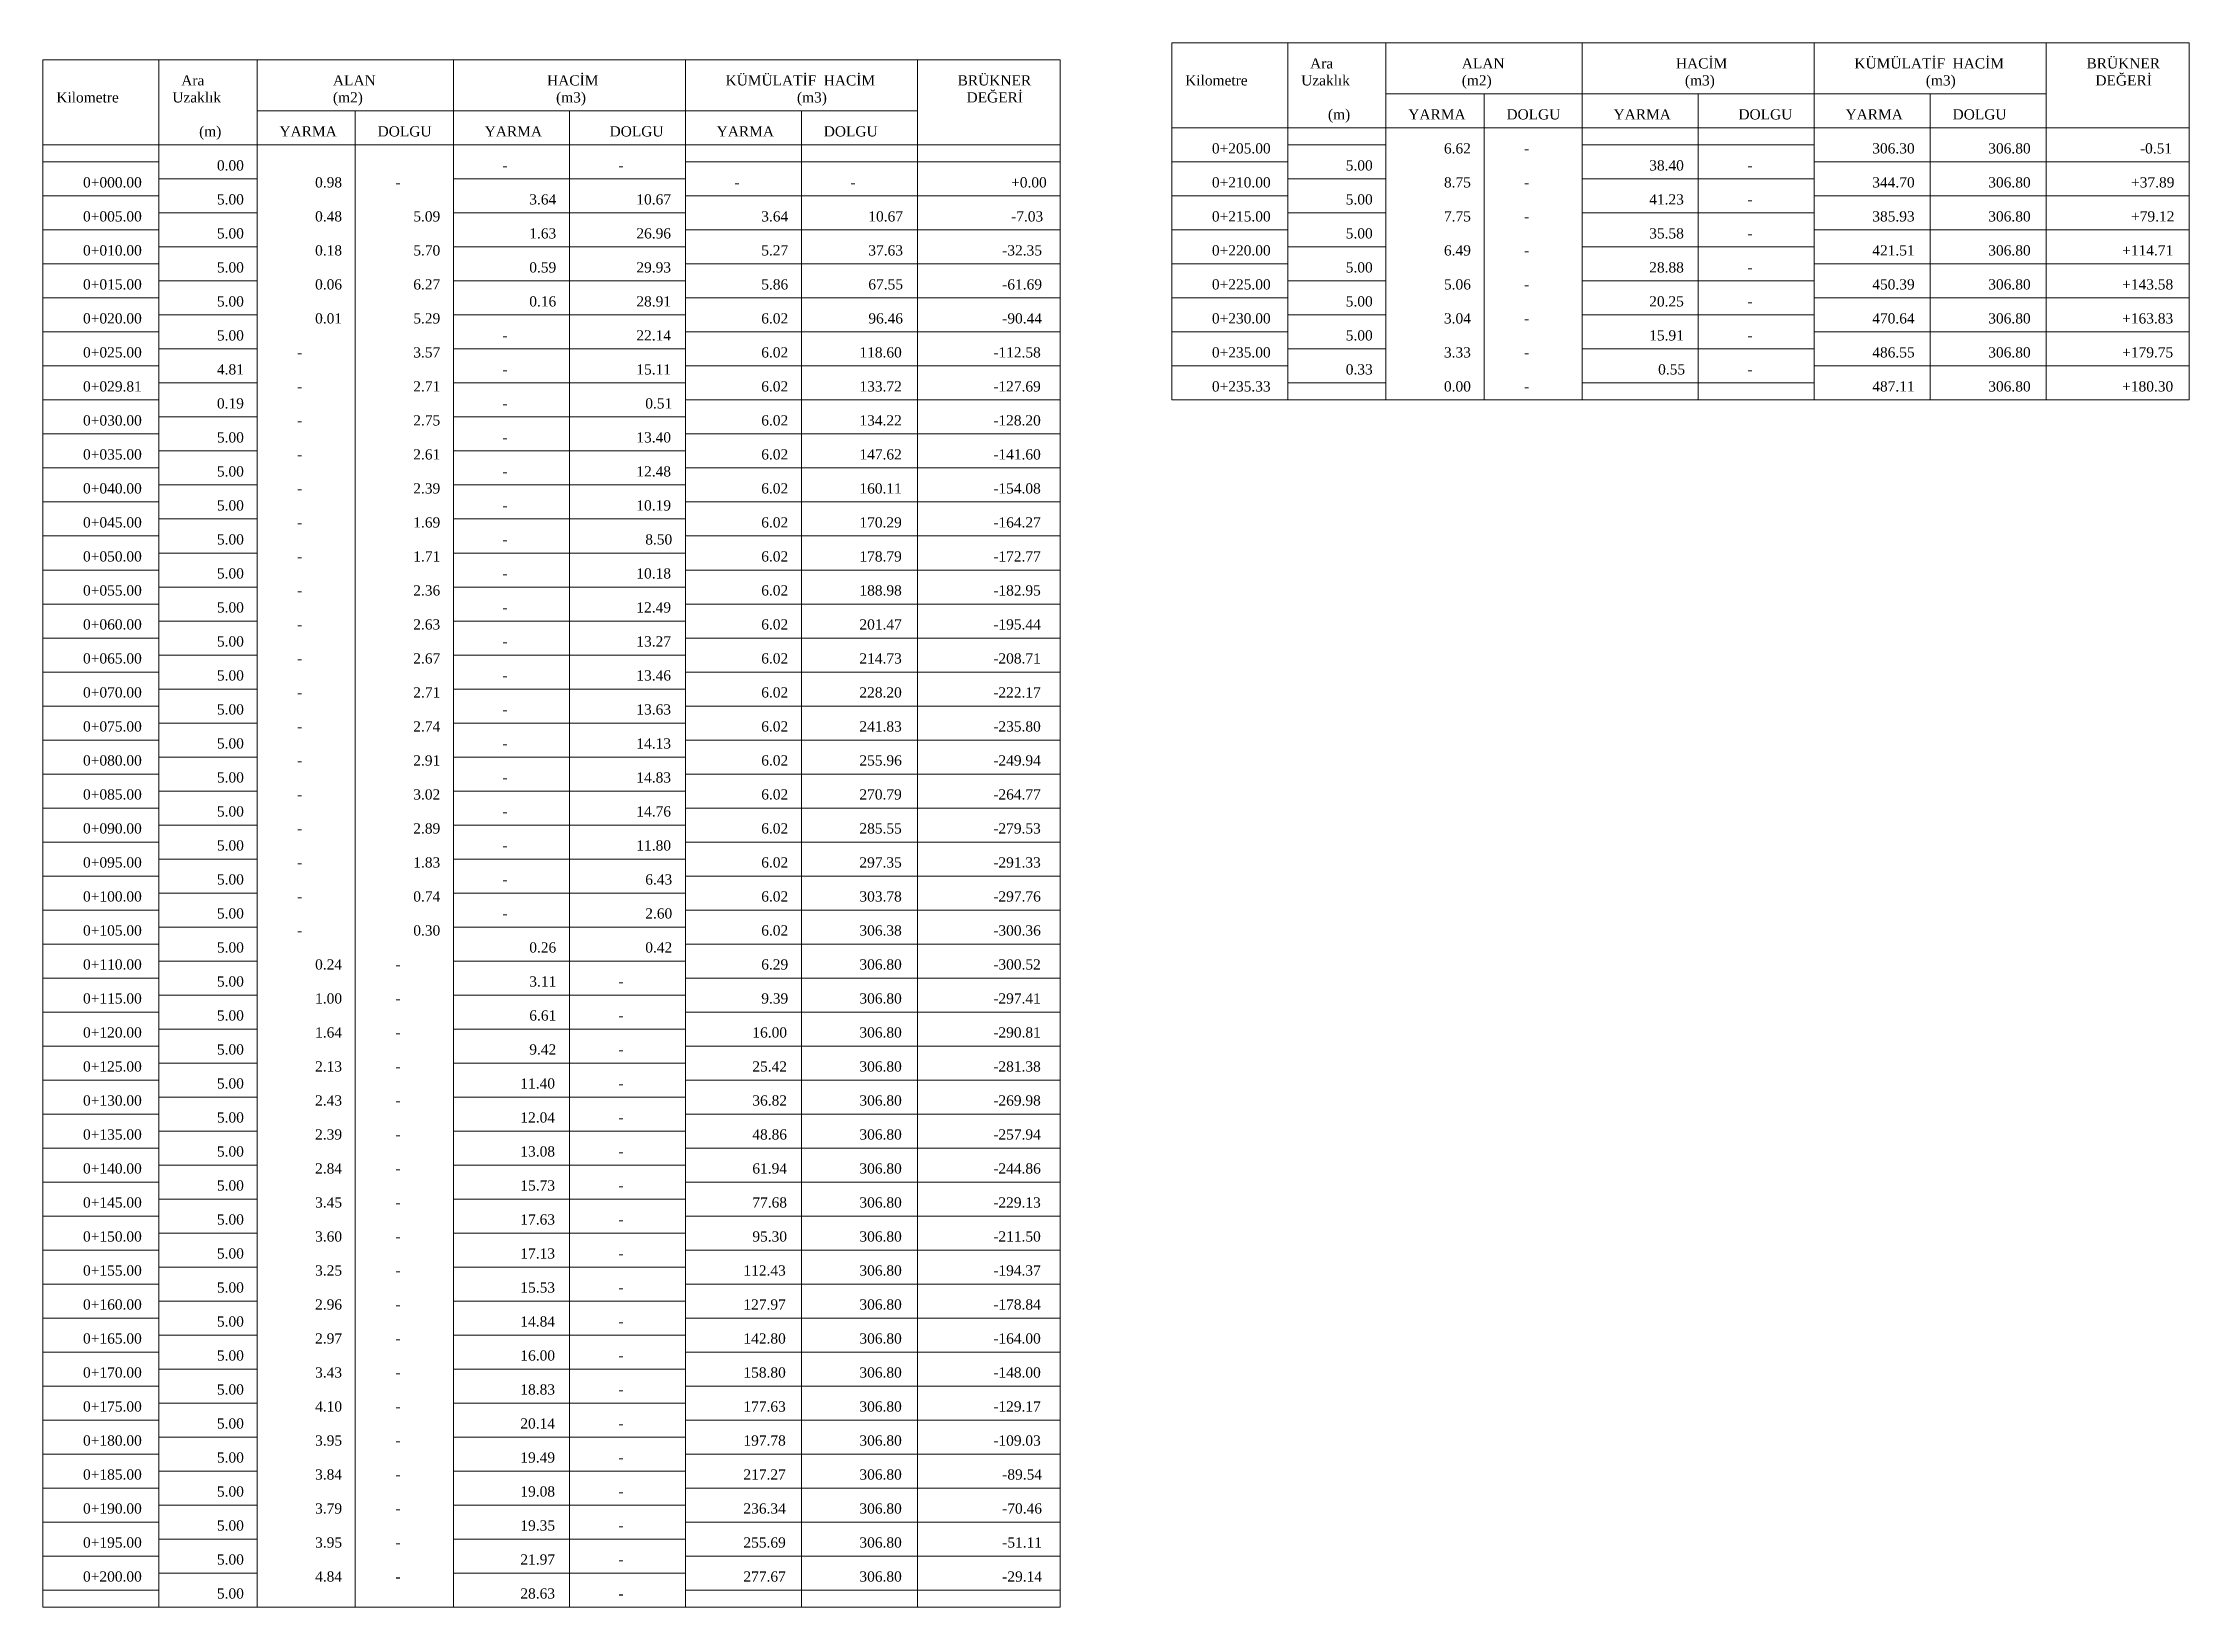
# Model space of a CAD drawing. Header units: metres. Extents: x 478603 to 489313, y 4282657 to 4289463.
# Drawn here: x 485146.6 to 485462.3, y 4284790.4 to 4285020.4 of the extents above; entities that cross this region are included whole.
import ezdxf

# ---------------------------------------------------------------- set-up
doc = ezdxf.new("R2010")
doc.units = ezdxf.units.M
for name, color, linetype, lineweight in [('TB_C', 96, 'Continuous', 0), ('TB_M', 18, 'Continuous', 0), ('TB_R', 1, 'Continuous', 0)]:
    doc.layers.add(name, color=color, linetype=linetype, lineweight=lineweight)
doc.styles.get("Standard").update_dxf_attribs({"font": 'times.ttf'})

msp = doc.modelspace()

# ---------------------------------------------------------------- texts
at = {"layer": 'TB_M'}
for s, p in [('Ara', (485333.01, 4285016.61)), ('ALAN', (485355.32, 4285016.61)), ('HACİM', (485386.82, 4285016.61)), ('KÜMÜLATİF', (485413.07, 4285016.61)), ('HACİM', (485427.51, 4285016.61)), ('BRÜKNER', (485447.2, 4285016.61)), ('Ara', (485166.98, 4285014.11)), ('ALAN', (485189.29, 4285014.11)), ('HACİM', (485220.79, 4285014.11)), ('KÜMÜLATİF', (485247.04, 4285014.11)), ('HACİM', (485261.48, 4285014.11)), ('BRÜKNER', (485281.17, 4285014.11)), ('Kilometre', (485314.64, 4285014.11)), ('Uzaklık', (485331.7, 4285014.11)), ('(m2)', (485355.32, 4285014.11)), ('(m3)', (485388.14, 4285014.11)), ('(m3)', (485423.57, 4285014.11)), ('DEĞERİ', (485448.51, 4285014.11)), ('Kilometre', (485148.61, 4285011.61)), ('Uzaklık', (485165.67, 4285011.61)), ('(m2)', (485189.29, 4285011.61)), ('(m3)', (485222.11, 4285011.61)), ('(m3)', (485257.54, 4285011.61)), ('DEĞERİ', (485282.48, 4285011.61)), ('(m)', (485335.64, 4285009.11)), ('YARMA', (485347.45, 4285009.11)), ('DOLGU', (485361.89, 4285009.11)), ('YARMA', (485377.64, 4285009.11)), ('DOLGU', (485396.01, 4285009.11)), ('YARMA', (485411.76, 4285009.11)), ('DOLGU', (485427.51, 4285009.11)), ('(m)', (485169.61, 4285006.61)), ('YARMA', (485181.42, 4285006.61)), ('DOLGU', (485195.86, 4285006.61)), ('YARMA', (485211.61, 4285006.61)), ('DOLGU', (485229.98, 4285006.61)), ('YARMA', (485245.73, 4285006.61)), ('DOLGU', (485261.48, 4285006.61)), ('0+205.00', (485318.57, 4285004.11)), ('-', (485214.23, 4285001.61)), ('-', (485231.29, 4285001.61)), ('-', (485364.51, 4285004.11)), ('-', (485397.32, 4285001.61)), ('0+000.00', (485152.54, 4284999.11)), ('-', (485198.48, 4284999.11)), ('-', (485248.36, 4284999.11)), ('-', (485265.42, 4284999.11)), ('0+210.00', (485318.57, 4284999.11)), ('-', (485364.51, 4284999.11)), ('-', (485397.32, 4284996.61)), ('0+005.00', (485152.54, 4284994.11)), ('0+215.00', (485318.57, 4284994.11)), ('-', (485364.51, 4284994.11)), ('0+010.00', (485152.54, 4284989.11)), ('0+220.00', (485318.57, 4284989.11)), ('-', (485364.51, 4284989.11)), ('-', (485397.32, 4284991.61)), ('-', (485397.32, 4284986.61)), ('0+015.00', (485152.54, 4284984.11)), ('0+225.00', (485318.57, 4284984.11)), ('-', (485364.51, 4284984.11)), ('0+020.00', (485152.54, 4284979.11)), ('0+230.00', (485318.57, 4284979.11)), ('-', (485397.32, 4284981.61)), ('-', (485214.23, 4284976.61)), ('-', (485364.51, 4284979.11)), ('-', (485397.32, 4284976.61)), ('0+025.00', (485152.54, 4284974.11)), ('-', (485184.04, 4284974.11)), ('0+235.00', (485318.57, 4284974.11)), ('-', (485364.51, 4284974.11)), ('0+029.81', (485152.54, 4284969.11)), ('-', (485214.23, 4284971.61)), ('0+235.33', (485318.57, 4284969.11)), ('-', (485397.32, 4284971.61)), ('-', (485184.04, 4284969.11)), ('-', (485364.51, 4284969.11)), ('0+030.00', (485152.54, 4284964.11)), ('-', (485184.04, 4284964.11)), ('-', (485214.23, 4284966.61)), ('-', (485214.23, 4284961.61)), ('0+035.00', (485152.54, 4284959.11)), ('-', (485184.04, 4284959.11)), ('0+040.00', (485152.54, 4284954.11)), ('-', (485184.04, 4284954.11)), ('-', (485214.23, 4284956.61)), ('-', (485214.23, 4284951.61)), ('0+045.00', (485152.54, 4284949.11)), ('-', (485184.04, 4284949.11)), ('0+050.00', (485152.54, 4284944.11)), ('-', (485214.23, 4284946.61)), ('-', (485184.04, 4284944.11)), ('-', (485214.23, 4284941.61)), ('0+055.00', (485152.54, 4284939.11)), ('-', (485184.04, 4284939.11)), ('-', (485214.23, 4284936.61)), ('0+060.00', (485152.54, 4284934.11)), ('-', (485184.04, 4284934.11)), ('0+065.00', (485152.54, 4284929.11)), ('-', (485184.04, 4284929.11)), ('-', (485214.23, 4284931.61)), ('-', (485214.23, 4284926.61)), ('0+070.00', (485152.54, 4284924.11)), ('-', (485184.04, 4284924.11)), ('0+075.00', (485152.54, 4284919.11)), ('-', (485214.23, 4284921.61)), ('-', (485184.04, 4284919.11)), ('-', (485214.23, 4284916.61)), ('0+080.00', (485152.54, 4284914.11)), ('-', (485184.04, 4284914.11)), ('0+085.00', (485152.54, 4284909.11)), ('-', (485214.23, 4284911.61)), ('-', (485184.04, 4284909.11)), ('0+090.00', (485152.54, 4284904.11)), ('-', (485184.04, 4284904.11)), ('-', (485214.23, 4284906.61)), ('-', (485214.23, 4284901.61)), ('0+095.00', (485152.54, 4284899.11)), ('-', (485184.04, 4284899.11)), ('0+100.00', (485152.54, 4284894.11)), ('-', (485184.04, 4284894.11)), ('-', (485214.23, 4284896.61)), ('-', (485214.23, 4284891.61)), ('0+105.00', (485152.54, 4284889.11)), ('-', (485184.04, 4284889.11)), ('0+110.00', (485152.54, 4284884.11)), ('-', (485198.48, 4284884.11)), ('-', (485231.29, 4284881.61)), ('0+115.00', (485152.54, 4284879.11)), ('-', (485198.48, 4284879.11)), ('-', (485231.29, 4284876.61)), ('0+120.00', (485152.54, 4284874.11)), ('-', (485198.48, 4284874.11)), ('0+125.00', (485152.54, 4284869.11)), ('-', (485198.48, 4284869.11)), ('-', (485231.29, 4284871.61)), ('-', (485231.29, 4284866.61)), ('0+130.00', (485152.54, 4284864.11)), ('-', (485198.48, 4284864.11)), ('0+135.00', (485152.54, 4284859.11)), ('-', (485231.29, 4284861.61)), ('-', (485198.48, 4284859.11)), ('-', (485231.29, 4284856.61)), ('0+140.00', (485152.54, 4284854.11)), ('-', (485198.48, 4284854.11)), ('0+145.00', (485152.54, 4284849.11)), ('-', (485231.29, 4284851.61)), ('-', (485198.48, 4284849.11)), ('0+150.00', (485152.54, 4284844.11)), ('-', (485198.48, 4284844.11)), ('-', (485231.29, 4284846.61)), ('-', (485231.29, 4284841.61)), ('0+155.00', (485152.54, 4284839.11)), ('-', (485198.48, 4284839.11)), ('0+160.00', (485152.54, 4284834.11)), ('-', (485198.48, 4284834.11)), ('-', (485231.29, 4284836.61)), ('-', (485231.29, 4284831.61)), ('0+165.00', (485152.54, 4284829.11)), ('-', (485198.48, 4284829.11)), ('0+170.00', (485152.54, 4284824.11)), ('-', (485231.29, 4284826.61)), ('-', (485198.48, 4284824.11)), ('-', (485231.29, 4284821.61)), ('0+175.00', (485152.54, 4284819.11)), ('-', (485198.48, 4284819.11)), ('-', (485231.29, 4284816.61)), ('0+180.00', (485152.54, 4284814.11)), ('-', (485198.48, 4284814.11)), ('0+185.00', (485152.54, 4284809.11)), ('-', (485198.48, 4284809.11)), ('-', (485231.29, 4284811.61)), ('-', (485231.29, 4284806.61)), ('0+190.00', (485152.54, 4284804.11)), ('-', (485198.48, 4284804.11)), ('0+195.00', (485152.54, 4284799.11)), ('-', (485231.29, 4284801.61)), ('-', (485198.48, 4284799.11)), ('-', (485231.29, 4284796.61)), ('0+200.00', (485152.54, 4284794.11)), ('-', (485198.48, 4284794.11)), ('-', (485231.29, 4284791.61))]:
    msp.add_text(s, height=1.5, dxfattribs=at).set_placement(p)
at = {"layer": 'TB_R'}
for s, p in [('6.62', (485352.7, 4285004.11)), ('306.30', (485415.7, 4285004.11)), ('306.80', (485432.76, 4285004.11)), ('-0.51', (485455.07, 4285004.11)), ('0.00', (485172.23, 4285001.61)), ('5.00', (485338.26, 4285001.61)), ('38.40', (485382.89, 4285001.61)), ('0.98', (485186.67, 4284999.11)), ('+0.00', (485289.04, 4284999.11)), ('8.75', (485352.7, 4284999.11)), ('344.70', (485415.7, 4284999.11)), ('306.80', (485432.76, 4284999.11)), ('+37.89', (485453.76, 4284999.11)), ('5.00', (485172.23, 4284996.61)), ('3.64', (485218.17, 4284996.61)), ('10.67', (485233.92, 4284996.61)), ('5.00', (485338.26, 4284996.61)), ('41.23', (485382.89, 4284996.61)), ('5.00', (485172.23, 4284991.61)), ('0.48', (485186.67, 4284994.11)), ('5.09', (485201.11, 4284994.11)), ('1.63', (485218.17, 4284991.61)), ('26.96', (485233.92, 4284991.61)), ('3.64', (485252.29, 4284994.11)), ('10.67', (485268.04, 4284994.11)), ('-7.03', (485289.04, 4284994.11)), ('5.00', (485338.26, 4284991.61)), ('7.75', (485352.7, 4284994.11)), ('35.58', (485382.89, 4284991.61)), ('385.93', (485415.7, 4284994.11)), ('306.80', (485432.76, 4284994.11)), ('+79.12', (485453.76, 4284994.11)), ('0.18', (485186.67, 4284989.11)), ('5.70', (485201.11, 4284989.11)), ('5.27', (485252.29, 4284989.11)), ('37.63', (485268.04, 4284989.11)), ('-32.35', (485287.73, 4284989.11)), ('6.49', (485352.7, 4284989.11)), ('421.51', (485415.7, 4284989.11)), ('306.80', (485432.76, 4284989.11)), ('+114.71', (485452.45, 4284989.11)), ('5.00', (485172.23, 4284986.61)), ('0.59', (485218.17, 4284986.61)), ('29.93', (485233.92, 4284986.61)), ('5.00', (485338.26, 4284986.61)), ('28.88', (485382.89, 4284986.61)), ('5.00', (485172.23, 4284981.61)), ('0.06', (485186.67, 4284984.11)), ('6.27', (485201.11, 4284984.11)), ('0.16', (485218.17, 4284981.61)), ('28.91', (485233.92, 4284981.61)), ('5.86', (485252.29, 4284984.11)), ('67.55', (485268.04, 4284984.11)), ('-61.69', (485287.73, 4284984.11)), ('5.00', (485338.26, 4284981.61)), ('5.06', (485352.7, 4284984.11)), ('20.25', (485382.89, 4284981.61)), ('450.39', (485415.7, 4284984.11)), ('306.80', (485432.76, 4284984.11)), ('+143.58', (485452.45, 4284984.11)), ('0.01', (485186.67, 4284979.11)), ('5.29', (485201.11, 4284979.11)), ('6.02', (485252.29, 4284979.11)), ('96.46', (485268.04, 4284979.11)), ('-90.44', (485287.73, 4284979.11)), ('3.04', (485352.7, 4284979.11)), ('470.64', (485415.7, 4284979.11)), ('306.80', (485432.76, 4284979.11)), ('+163.83', (485452.45, 4284979.11)), ('5.00', (485172.23, 4284976.61)), ('22.14', (485233.92, 4284976.61)), ('5.00', (485338.26, 4284976.61)), ('15.91', (485382.89, 4284976.61)), ('3.57', (485201.11, 4284974.11)), ('6.02', (485252.29, 4284974.11)), ('118.60', (485266.73, 4284974.11)), ('-112.58', (485286.42, 4284974.11)), ('3.33', (485352.7, 4284974.11)), ('486.55', (485415.7, 4284974.11)), ('306.80', (485432.76, 4284974.11)), ('+179.75', (485452.45, 4284974.11)), ('4.81', (485172.23, 4284971.61)), ('2.71', (485201.11, 4284969.11)), ('15.11', (485233.92, 4284971.61)), ('6.02', (485252.29, 4284969.11)), ('133.72', (485266.73, 4284969.11)), ('-127.69', (485286.42, 4284969.11)), ('0.33', (485338.26, 4284971.61)), ('0.00', (485352.7, 4284969.11)), ('0.55', (485384.2, 4284971.61)), ('487.11', (485415.7, 4284969.11)), ('306.80', (485432.76, 4284969.11)), ('+180.30', (485452.45, 4284969.11)), ('0.19', (485172.23, 4284966.61)), ('0.51', (485235.23, 4284966.61)), ('2.75', (485201.11, 4284964.11)), ('6.02', (485252.29, 4284964.11)), ('134.22', (485266.73, 4284964.11)), ('-128.20', (485286.42, 4284964.11)), ('5.00', (485172.23, 4284961.61)), ('13.40', (485233.92, 4284961.61)), ('5.00', (485172.23, 4284956.61)), ('2.61', (485201.11, 4284959.11)), ('12.48', (485233.92, 4284956.61)), ('6.02', (485252.29, 4284959.11)), ('147.62', (485266.73, 4284959.11)), ('-141.60', (485286.42, 4284959.11)), ('2.39', (485201.11, 4284954.11)), ('6.02', (485252.29, 4284954.11)), ('160.11', (485266.73, 4284954.11)), ('-154.08', (485286.42, 4284954.11)), ('5.00', (485172.23, 4284951.61)), ('10.19', (485233.92, 4284951.61)), ('1.69', (485201.11, 4284949.11)), ('6.02', (485252.29, 4284949.11)), ('170.29', (485266.73, 4284949.11)), ('-164.27', (485286.42, 4284949.11)), ('5.00', (485172.23, 4284946.61)), ('1.71', (485201.11, 4284944.11)), ('8.50', (485235.23, 4284946.61)), ('6.02', (485252.29, 4284944.11)), ('178.79', (485266.73, 4284944.11)), ('-172.77', (485286.42, 4284944.11)), ('5.00', (485172.23, 4284941.61)), ('10.18', (485233.92, 4284941.61)), ('2.36', (485201.11, 4284939.11)), ('6.02', (485252.29, 4284939.11)), ('188.98', (485266.73, 4284939.11)), ('-182.95', (485286.42, 4284939.11)), ('5.00', (485172.23, 4284936.61)), ('12.49', (485233.92, 4284936.61)), ('5.00', (485172.23, 4284931.61)), ('2.63', (485201.11, 4284934.11)), ('13.27', (485233.92, 4284931.61)), ('6.02', (485252.29, 4284934.11)), ('201.47', (485266.73, 4284934.11)), ('-195.44', (485286.42, 4284934.11)), ('2.67', (485201.11, 4284929.11)), ('6.02', (485252.29, 4284929.11)), ('214.73', (485266.73, 4284929.11)), ('-208.71', (485286.42, 4284929.11)), ('5.00', (485172.23, 4284926.61)), ('13.46', (485233.92, 4284926.61)), ('5.00', (485172.23, 4284921.61)), ('2.71', (485201.11, 4284924.11)), ('13.63', (485233.92, 4284921.61)), ('6.02', (485252.29, 4284924.11)), ('228.20', (485266.73, 4284924.11)), ('-222.17', (485286.42, 4284924.11)), ('2.74', (485201.11, 4284919.11)), ('6.02', (485252.29, 4284919.11)), ('241.83', (485266.73, 4284919.11)), ('-235.80', (485286.42, 4284919.11)), ('5.00', (485172.23, 4284916.61)), ('14.13', (485233.92, 4284916.61)), ('2.91', (485201.11, 4284914.11)), ('6.02', (485252.29, 4284914.11)), ('255.96', (485266.73, 4284914.11)), ('-249.94', (485286.42, 4284914.11)), ('5.00', (485172.23, 4284911.61)), ('3.02', (485201.11, 4284909.11)), ('14.83', (485233.92, 4284911.61)), ('6.02', (485252.29, 4284909.11)), ('270.79', (485266.73, 4284909.11)), ('-264.77', (485286.42, 4284909.11)), ('5.00', (485172.23, 4284906.61)), ('14.76', (485233.92, 4284906.61)), ('2.89', (485201.11, 4284904.11)), ('6.02', (485252.29, 4284904.11)), ('285.55', (485266.73, 4284904.11)), ('-279.53', (485286.42, 4284904.11)), ('5.00', (485172.23, 4284901.61)), ('11.80', (485233.92, 4284901.61)), ('5.00', (485172.23, 4284896.61)), ('1.83', (485201.11, 4284899.11)), ('6.43', (485235.23, 4284896.61)), ('6.02', (485252.29, 4284899.11)), ('297.35', (485266.73, 4284899.11)), ('-291.33', (485286.42, 4284899.11)), ('0.74', (485201.11, 4284894.11)), ('6.02', (485252.29, 4284894.11)), ('303.78', (485266.73, 4284894.11)), ('-297.76', (485286.42, 4284894.11)), ('5.00', (485172.23, 4284891.61)), ('2.60', (485235.23, 4284891.61)), ('0.30', (485201.11, 4284889.11)), ('6.02', (485252.29, 4284889.11)), ('306.38', (485266.73, 4284889.11)), ('-300.36', (485286.42, 4284889.11)), ('5.00', (485172.23, 4284886.61)), ('0.24', (485186.67, 4284884.11)), ('0.26', (485218.17, 4284886.61)), ('0.42', (485235.23, 4284886.61)), ('6.29', (485252.29, 4284884.11)), ('306.80', (485266.73, 4284884.11)), ('-300.52', (485286.42, 4284884.11)), ('5.00', (485172.23, 4284881.61)), ('3.11', (485218.17, 4284881.61)), ('1.00', (485186.67, 4284879.11)), ('9.39', (485252.29, 4284879.11)), ('306.80', (485266.73, 4284879.11)), ('-297.41', (485286.42, 4284879.11)), ('5.00', (485172.23, 4284876.61)), ('6.61', (485218.17, 4284876.61)), ('5.00', (485172.23, 4284871.61)), ('1.64', (485186.67, 4284874.11)), ('9.42', (485218.17, 4284871.61)), ('16.00', (485250.98, 4284874.11)), ('306.80', (485266.73, 4284874.11)), ('-290.81', (485286.42, 4284874.11)), ('2.13', (485186.67, 4284869.11)), ('25.42', (485250.98, 4284869.11)), ('306.80', (485266.73, 4284869.11)), ('-281.38', (485286.42, 4284869.11)), ('5.00', (485172.23, 4284866.61)), ('11.40', (485216.86, 4284866.61)), ('2.43', (485186.67, 4284864.11)), ('36.82', (485250.98, 4284864.11)), ('306.80', (485266.73, 4284864.11)), ('-269.98', (485286.42, 4284864.11)), ('5.00', (485172.23, 4284861.61)), ('2.39', (485186.67, 4284859.11)), ('12.04', (485216.86, 4284861.61)), ('48.86', (485250.98, 4284859.11)), ('306.80', (485266.73, 4284859.11)), ('-257.94', (485286.42, 4284859.11)), ('5.00', (485172.23, 4284856.61)), ('13.08', (485216.86, 4284856.61)), ('2.84', (485186.67, 4284854.11)), ('61.94', (485250.98, 4284854.11)), ('306.80', (485266.73, 4284854.11)), ('-244.86', (485286.42, 4284854.11)), ('5.00', (485172.23, 4284851.61)), ('3.45', (485186.67, 4284849.11)), ('15.73', (485216.86, 4284851.61)), ('77.68', (485250.98, 4284849.11)), ('306.80', (485266.73, 4284849.11)), ('-229.13', (485286.42, 4284849.11)), ('5.00', (485172.23, 4284846.61)), ('17.63', (485216.86, 4284846.61)), ('3.60', (485186.67, 4284844.11)), ('95.30', (485250.98, 4284844.11)), ('306.80', (485266.73, 4284844.11)), ('-211.50', (485286.42, 4284844.11)), ('5.00', (485172.23, 4284841.61)), ('17.13', (485216.86, 4284841.61)), ('5.00', (485172.23, 4284836.61)), ('3.25', (485186.67, 4284839.11)), ('15.53', (485216.86, 4284836.61)), ('112.43', (485249.67, 4284839.11)), ('306.80', (485266.73, 4284839.11)), ('-194.37', (485286.42, 4284839.11)), ('2.96', (485186.67, 4284834.11)), ('127.97', (485249.67, 4284834.11)), ('306.80', (485266.73, 4284834.11)), ('-178.84', (485286.42, 4284834.11)), ('5.00', (485172.23, 4284831.61)), ('14.84', (485216.86, 4284831.61)), ('2.97', (485186.67, 4284829.11)), ('142.80', (485249.67, 4284829.11)), ('306.80', (485266.73, 4284829.11)), ('-164.00', (485286.42, 4284829.11)), ('5.00', (485172.23, 4284826.61)), ('3.43', (485186.67, 4284824.11)), ('16.00', (485216.86, 4284826.61)), ('158.80', (485249.67, 4284824.11)), ('306.80', (485266.73, 4284824.11)), ('-148.00', (485286.42, 4284824.11)), ('5.00', (485172.23, 4284821.61)), ('18.83', (485216.86, 4284821.61)), ('4.10', (485186.67, 4284819.11)), ('177.63', (485249.67, 4284819.11)), ('306.80', (485266.73, 4284819.11)), ('-129.17', (485286.42, 4284819.11)), ('5.00', (485172.23, 4284816.61)), ('20.14', (485216.86, 4284816.61)), ('5.00', (485172.23, 4284811.61)), ('3.95', (485186.67, 4284814.11)), ('19.49', (485216.86, 4284811.61)), ('197.78', (485249.67, 4284814.11)), ('306.80', (485266.73, 4284814.11)), ('-109.03', (485286.42, 4284814.11)), ('3.84', (485186.67, 4284809.11)), ('217.27', (485249.67, 4284809.11)), ('306.80', (485266.73, 4284809.11)), ('-89.54', (485287.73, 4284809.11)), ('5.00', (485172.23, 4284806.61)), ('19.08', (485216.86, 4284806.61)), ('3.79', (485186.67, 4284804.11)), ('236.34', (485249.67, 4284804.11)), ('306.80', (485266.73, 4284804.11)), ('-70.46', (485287.73, 4284804.11)), ('5.00', (485172.23, 4284801.61)), ('3.95', (485186.67, 4284799.11)), ('19.35', (485216.86, 4284801.61)), ('255.69', (485249.67, 4284799.11)), ('306.80', (485266.73, 4284799.11)), ('-51.11', (485287.73, 4284799.11)), ('5.00', (485172.23, 4284796.61)), ('21.97', (485216.86, 4284796.61)), ('4.84', (485186.67, 4284794.11)), ('277.67', (485249.67, 4284794.11)), ('306.80', (485266.73, 4284794.11)), ('-29.14', (485287.73, 4284794.11)), ('5.00', (485172.23, 4284791.61)), ('28.63', (485216.86, 4284791.61))]:
    msp.add_text(s, height=1.5, dxfattribs=at).set_placement(p)

# ---------------------------------------------------------------- linework, layer by layer
at = {"layer": 'TB_C'}
for p, q in [((485146.64, 4285017.86), (485296.26, 4285017.86)), ((485146.64, 4285017.86), (485146.64, 4284790.36)), ((485163.7, 4285017.86), (485163.7, 4284790.36)), ((485178.14, 4285017.86), (485178.14, 4284790.36)), ((485207.01, 4285017.86), (485207.01, 4284790.36)), ((485241.14, 4285017.86), (485241.14, 4284790.36)), ((485275.26, 4285017.86), (485275.26, 4284790.36)), ((485296.26, 4285017.86), (485296.26, 4284790.36)), ((485312.67, 4285020.36), (485462.29, 4285020.36)), ((485312.67, 4285020.36), (485312.67, 4284967.86)), ((485329.73, 4285020.36), (485329.73, 4284967.86)), ((485344.17, 4285020.36), (485344.17, 4284967.86)), ((485373.04, 4285020.36), (485373.04, 4284967.86)), ((485407.17, 4285020.36), (485407.17, 4284967.86)), ((485441.29, 4285020.36), (485441.29, 4284967.86)), ((485462.29, 4285020.36), (485462.29, 4284967.86)), ((485344.17, 4285012.86), (485441.29, 4285012.86)), ((485358.61, 4285012.86), (485358.61, 4284967.86)), ((485390.11, 4285012.86), (485390.11, 4284967.86)), ((485424.23, 4285012.86), (485424.23, 4284967.86)), ((485178.14, 4285010.36), (485275.26, 4285010.36)), ((485192.57, 4285010.36), (485192.57, 4284790.36)), ((485224.07, 4285010.36), (485224.07, 4284790.36)), ((485258.2, 4285010.36), (485258.2, 4284790.36)), ((485146.64, 4285005.36), (485296.26, 4285005.36)), ((485312.67, 4285007.86), (485462.29, 4285007.86)), ((485329.73, 4285005.36), (485344.17, 4285005.36)), ((485373.04, 4285005.36), (485407.17, 4285005.36)), ((485146.64, 4285002.86), (485163.7, 4285002.86)), ((485241.14, 4285002.86), (485296.26, 4285002.86)), ((485312.67, 4285002.86), (485329.73, 4285002.86)), ((485407.17, 4285002.86), (485462.29, 4285002.86)), ((485163.7, 4285000.36), (485178.14, 4285000.36)), ((485207.01, 4285000.36), (485241.14, 4285000.36)), ((485329.73, 4285000.36), (485344.17, 4285000.36)), ((485373.04, 4285000.36), (485407.17, 4285000.36)), ((485146.64, 4284997.86), (485163.7, 4284997.86)), ((485241.14, 4284997.86), (485296.26, 4284997.86)), ((485312.67, 4284997.86), (485329.73, 4284997.86)), ((485407.17, 4284997.86), (485462.29, 4284997.86)), ((485146.64, 4284992.86), (485163.7, 4284992.86)), ((485163.7, 4284995.36), (485178.14, 4284995.36)), ((485207.01, 4284995.36), (485241.14, 4284995.36)), ((485241.14, 4284992.86), (485296.26, 4284992.86)), ((485312.67, 4284992.86), (485329.73, 4284992.86)), ((485329.73, 4284995.36), (485344.17, 4284995.36)), ((485373.04, 4284995.36), (485407.17, 4284995.36)), ((485407.17, 4284992.86), (485462.29, 4284992.86)), ((485163.7, 4284990.36), (485178.14, 4284990.36)), ((485207.01, 4284990.36), (485241.14, 4284990.36)), ((485329.73, 4284990.36), (485344.17, 4284990.36)), ((485373.04, 4284990.36), (485407.17, 4284990.36)), ((485146.64, 4284987.86), (485163.7, 4284987.86)), ((485241.14, 4284987.86), (485296.26, 4284987.86)), ((485312.67, 4284987.86), (485329.73, 4284987.86)), ((485407.17, 4284987.86), (485462.29, 4284987.86)), ((485163.7, 4284985.36), (485178.14, 4284985.36)), ((485207.01, 4284985.36), (485241.14, 4284985.36)), ((485329.73, 4284985.36), (485344.17, 4284985.36)), ((485373.04, 4284985.36), (485407.17, 4284985.36)), ((485146.64, 4284982.86), (485163.7, 4284982.86)), ((485163.7, 4284980.36), (485178.14, 4284980.36)), ((485207.01, 4284980.36), (485241.14, 4284980.36)), ((485241.14, 4284982.86), (485296.26, 4284982.86)), ((485312.67, 4284982.86), (485329.73, 4284982.86)), ((485329.73, 4284980.36), (485344.17, 4284980.36)), ((485373.04, 4284980.36), (485407.17, 4284980.36)), ((485407.17, 4284982.86), (485462.29, 4284982.86)), ((485146.64, 4284977.86), (485163.7, 4284977.86)), ((485241.14, 4284977.86), (485296.26, 4284977.86)), ((485312.67, 4284977.86), (485329.73, 4284977.86)), ((485407.17, 4284977.86), (485462.29, 4284977.86)), ((485163.7, 4284975.36), (485178.14, 4284975.36)), ((485207.01, 4284975.36), (485241.14, 4284975.36)), ((485329.73, 4284975.36), (485344.17, 4284975.36)), ((485373.04, 4284975.36), (485407.17, 4284975.36)), ((485146.64, 4284972.86), (485163.7, 4284972.86)), ((485241.14, 4284972.86), (485296.26, 4284972.86)), ((485312.67, 4284972.86), (485329.73, 4284972.86)), ((485407.17, 4284972.86), (485462.29, 4284972.86)), ((485146.64, 4284967.86), (485163.7, 4284967.86)), ((485163.7, 4284970.36), (485178.14, 4284970.36)), ((485207.01, 4284970.36), (485241.14, 4284970.36)), ((485241.14, 4284967.86), (485296.26, 4284967.86)), ((485312.67, 4284967.86), (485462.29, 4284967.86)), ((485329.73, 4284970.36), (485344.17, 4284970.36)), ((485373.04, 4284970.36), (485407.17, 4284970.36)), ((485163.7, 4284965.36), (485178.14, 4284965.36)), ((485207.01, 4284965.36), (485241.14, 4284965.36)), ((485146.64, 4284962.86), (485163.7, 4284962.86)), ((485241.14, 4284962.86), (485296.26, 4284962.86)), ((485146.64, 4284957.86), (485163.7, 4284957.86)), ((485163.7, 4284960.36), (485178.14, 4284960.36)), ((485207.01, 4284960.36), (485241.14, 4284960.36)), ((485241.14, 4284957.86), (485296.26, 4284957.86)), ((485163.7, 4284955.36), (485178.14, 4284955.36)), ((485207.01, 4284955.36), (485241.14, 4284955.36)), ((485146.64, 4284952.86), (485163.7, 4284952.86)), ((485241.14, 4284952.86), (485296.26, 4284952.86)), ((485163.7, 4284950.36), (485178.14, 4284950.36)), ((485207.01, 4284950.36), (485241.14, 4284950.36)), ((485146.64, 4284947.86), (485163.7, 4284947.86)), ((485163.7, 4284945.36), (485178.14, 4284945.36)), ((485207.01, 4284945.36), (485241.14, 4284945.36)), ((485241.14, 4284947.86), (485296.26, 4284947.86)), ((485146.64, 4284942.86), (485163.7, 4284942.86)), ((485241.14, 4284942.86), (485296.26, 4284942.86)), ((485163.7, 4284940.36), (485178.14, 4284940.36)), ((485207.01, 4284940.36), (485241.14, 4284940.36)), ((485146.64, 4284937.86), (485163.7, 4284937.86)), ((485241.14, 4284937.86), (485296.26, 4284937.86)), ((485146.64, 4284932.86), (485163.7, 4284932.86)), ((485163.7, 4284935.36), (485178.14, 4284935.36)), ((485207.01, 4284935.36), (485241.14, 4284935.36)), ((485241.14, 4284932.86), (485296.26, 4284932.86)), ((485163.7, 4284930.36), (485178.14, 4284930.36)), ((485207.01, 4284930.36), (485241.14, 4284930.36)), ((485146.64, 4284927.86), (485163.7, 4284927.86)), ((485241.14, 4284927.86), (485296.26, 4284927.86)), ((485163.7, 4284925.36), (485178.14, 4284925.36)), ((485207.01, 4284925.36), (485241.14, 4284925.36)), ((485146.64, 4284922.86), (485163.7, 4284922.86)), ((485163.7, 4284920.36), (485178.14, 4284920.36)), ((485207.01, 4284920.36), (485241.14, 4284920.36)), ((485241.14, 4284922.86), (485296.26, 4284922.86)), ((485146.64, 4284917.86), (485163.7, 4284917.86)), ((485241.14, 4284917.86), (485296.26, 4284917.86)), ((485163.7, 4284915.36), (485178.14, 4284915.36)), ((485207.01, 4284915.36), (485241.14, 4284915.36)), ((485146.64, 4284912.86), (485163.7, 4284912.86)), ((485241.14, 4284912.86), (485296.26, 4284912.86)), ((485146.64, 4284907.86), (485163.7, 4284907.86)), ((485163.7, 4284910.36), (485178.14, 4284910.36)), ((485207.01, 4284910.36), (485241.14, 4284910.36)), ((485241.14, 4284907.86), (485296.26, 4284907.86)), ((485163.7, 4284905.36), (485178.14, 4284905.36)), ((485207.01, 4284905.36), (485241.14, 4284905.36)), ((485146.64, 4284902.86), (485163.7, 4284902.86)), ((485241.14, 4284902.86), (485296.26, 4284902.86)), ((485146.64, 4284897.86), (485163.7, 4284897.86)), ((485163.7, 4284900.36), (485178.14, 4284900.36)), ((485207.01, 4284900.36), (485241.14, 4284900.36)), ((485241.14, 4284897.86), (485296.26, 4284897.86)), ((485163.7, 4284895.36), (485178.14, 4284895.36)), ((485207.01, 4284895.36), (485241.14, 4284895.36)), ((485146.64, 4284892.86), (485163.7, 4284892.86)), ((485241.14, 4284892.86), (485296.26, 4284892.86)), ((485163.7, 4284890.36), (485178.14, 4284890.36)), ((485207.01, 4284890.36), (485241.14, 4284890.36)), ((485146.64, 4284887.86), (485163.7, 4284887.86)), ((485163.7, 4284885.36), (485178.14, 4284885.36)), ((485207.01, 4284885.36), (485241.14, 4284885.36)), ((485241.14, 4284887.86), (485296.26, 4284887.86)), ((485146.64, 4284882.86), (485163.7, 4284882.86)), ((485241.14, 4284882.86), (485296.26, 4284882.86)), ((485163.7, 4284880.36), (485178.14, 4284880.36)), ((485207.01, 4284880.36), (485241.14, 4284880.36)), ((485146.64, 4284877.86), (485163.7, 4284877.86)), ((485241.14, 4284877.86), (485296.26, 4284877.86)), ((485146.64, 4284872.86), (485163.7, 4284872.86)), ((485163.7, 4284875.36), (485178.14, 4284875.36)), ((485207.01, 4284875.36), (485241.14, 4284875.36)), ((485241.14, 4284872.86), (485296.26, 4284872.86)), ((485163.7, 4284870.36), (485178.14, 4284870.36)), ((485207.01, 4284870.36), (485241.14, 4284870.36)), ((485146.64, 4284867.86), (485163.7, 4284867.86)), ((485241.14, 4284867.86), (485296.26, 4284867.86)), ((485163.7, 4284865.36), (485178.14, 4284865.36)), ((485207.01, 4284865.36), (485241.14, 4284865.36)), ((485146.64, 4284862.86), (485163.7, 4284862.86)), ((485163.7, 4284860.36), (485178.14, 4284860.36)), ((485207.01, 4284860.36), (485241.14, 4284860.36)), ((485241.14, 4284862.86), (485296.26, 4284862.86)), ((485146.64, 4284857.86), (485163.7, 4284857.86)), ((485241.14, 4284857.86), (485296.26, 4284857.86)), ((485163.7, 4284855.36), (485178.14, 4284855.36)), ((485207.01, 4284855.36), (485241.14, 4284855.36)), ((485146.64, 4284852.86), (485163.7, 4284852.86)), ((485241.14, 4284852.86), (485296.26, 4284852.86)), ((485146.64, 4284847.86), (485163.7, 4284847.86)), ((485163.7, 4284850.36), (485178.14, 4284850.36)), ((485207.01, 4284850.36), (485241.14, 4284850.36)), ((485241.14, 4284847.86), (485296.26, 4284847.86)), ((485163.7, 4284845.36), (485178.14, 4284845.36)), ((485207.01, 4284845.36), (485241.14, 4284845.36)), ((485146.64, 4284842.86), (485163.7, 4284842.86)), ((485241.14, 4284842.86), (485296.26, 4284842.86)), ((485163.7, 4284840.36), (485178.14, 4284840.36)), ((485207.01, 4284840.36), (485241.14, 4284840.36)), ((485146.64, 4284837.86), (485163.7, 4284837.86)), ((485163.7, 4284835.36), (485178.14, 4284835.36)), ((485207.01, 4284835.36), (485241.14, 4284835.36)), ((485241.14, 4284837.86), (485296.26, 4284837.86)), ((485146.64, 4284832.86), (485163.7, 4284832.86)), ((485241.14, 4284832.86), (485296.26, 4284832.86)), ((485163.7, 4284830.36), (485178.14, 4284830.36)), ((485207.01, 4284830.36), (485241.14, 4284830.36)), ((485146.64, 4284827.86), (485163.7, 4284827.86)), ((485163.7, 4284825.36), (485178.14, 4284825.36)), ((485207.01, 4284825.36), (485241.14, 4284825.36)), ((485241.14, 4284827.86), (485296.26, 4284827.86)), ((485146.64, 4284822.86), (485163.7, 4284822.86)), ((485241.14, 4284822.86), (485296.26, 4284822.86)), ((485163.7, 4284820.36), (485178.14, 4284820.36)), ((485207.01, 4284820.36), (485241.14, 4284820.36)), ((485146.64, 4284817.86), (485163.7, 4284817.86)), ((485241.14, 4284817.86), (485296.26, 4284817.86)), ((485146.64, 4284812.86), (485163.7, 4284812.86)), ((485163.7, 4284815.36), (485178.14, 4284815.36)), ((485207.01, 4284815.36), (485241.14, 4284815.36)), ((485241.14, 4284812.86), (485296.26, 4284812.86)), ((485163.7, 4284810.36), (485178.14, 4284810.36)), ((485207.01, 4284810.36), (485241.14, 4284810.36)), ((485146.64, 4284807.86), (485163.7, 4284807.86)), ((485241.14, 4284807.86), (485296.26, 4284807.86)), ((485163.7, 4284805.36), (485178.14, 4284805.36)), ((485207.01, 4284805.36), (485241.14, 4284805.36)), ((485146.64, 4284802.86), (485163.7, 4284802.86)), ((485163.7, 4284800.36), (485178.14, 4284800.36)), ((485207.01, 4284800.36), (485241.14, 4284800.36)), ((485241.14, 4284802.86), (485296.26, 4284802.86)), ((485146.64, 4284797.86), (485163.7, 4284797.86)), ((485241.14, 4284797.86), (485296.26, 4284797.86)), ((485163.7, 4284795.36), (485178.14, 4284795.36)), ((485207.01, 4284795.36), (485241.14, 4284795.36)), ((485146.64, 4284792.86), (485163.7, 4284792.86)), ((485241.14, 4284792.86), (485296.26, 4284792.86)), ((485146.64, 4284790.36), (485296.26, 4284790.36))]:
    msp.add_line(p, q, dxfattribs=at)

msp.set_redraw_order([(e.dxf.handle, doc.entitydb.next_handle()) for e in msp.query("TEXT MTEXT ATTDEF DIMENSION ARC_DIMENSION")])  # texts and dimensions are drawn at this point

doc.saveas('drawing.dxf')
